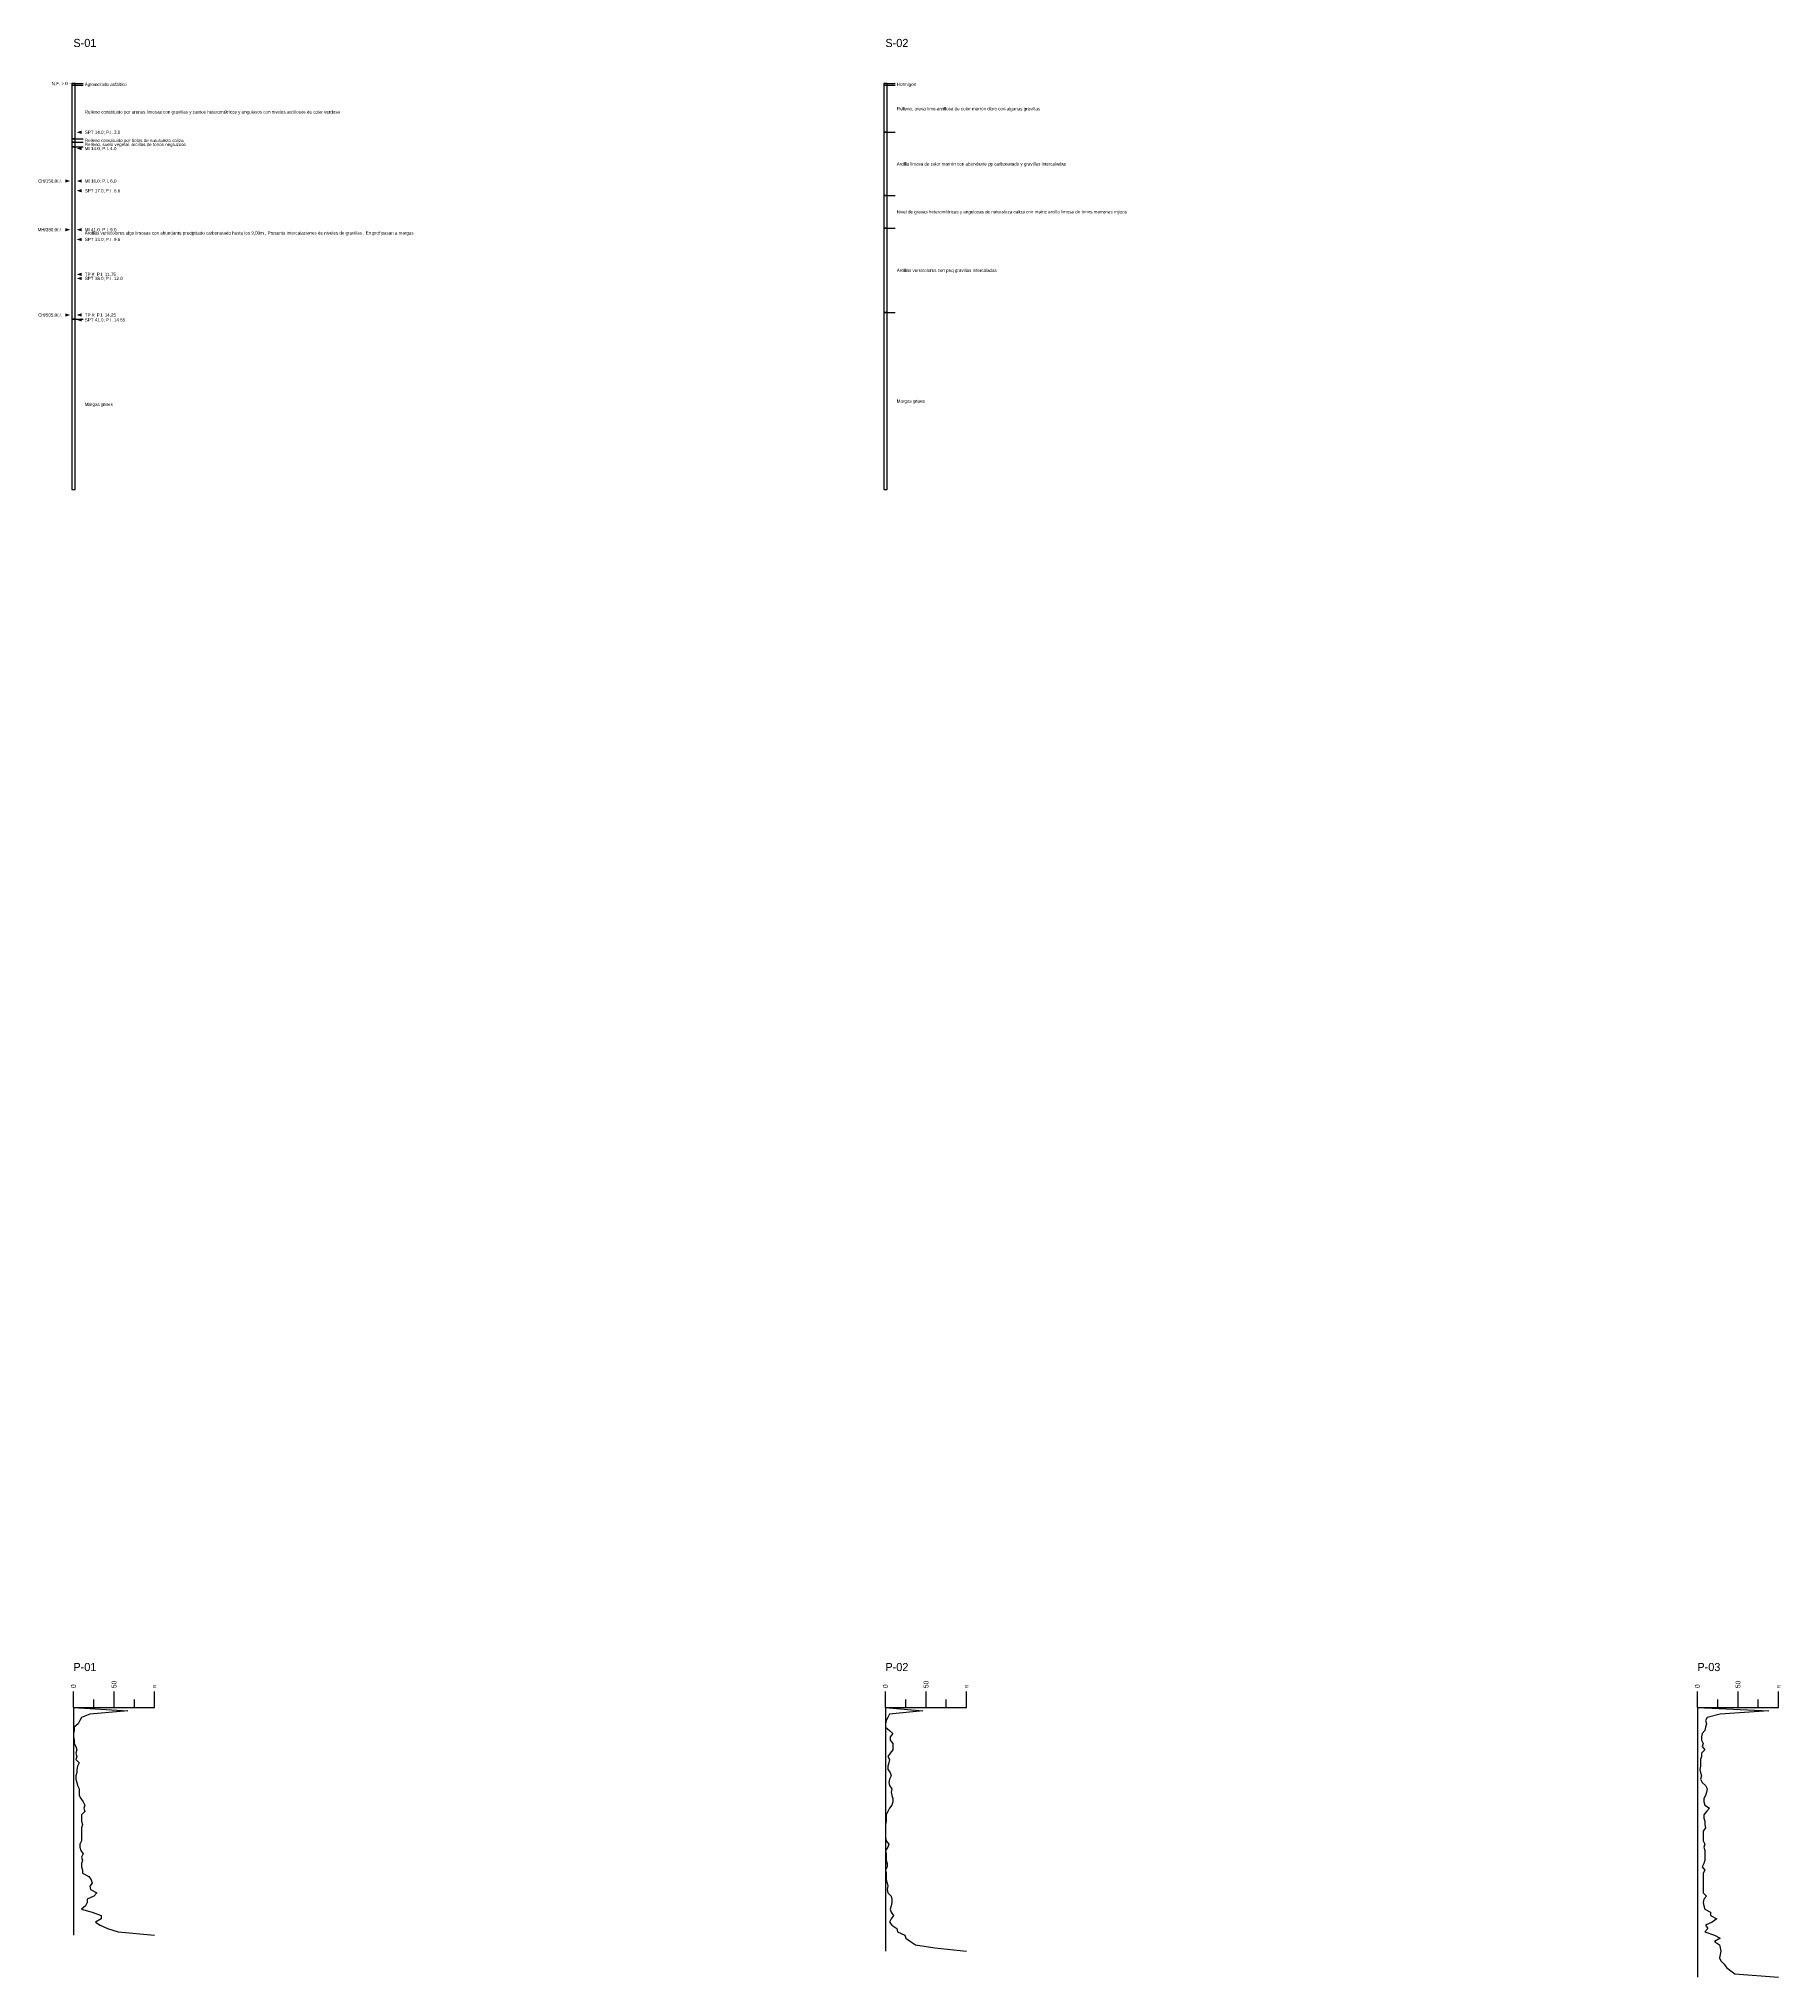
# Model space of a CAD drawing. Header units: metres. Extents: x -3 to 105, y -26 to 453.
# Drawn here: x -2.1 to 105.1, y 333.4 to 452.8 of the extents above; entities that cross this region are included whole.
import ezdxf
from ezdxf.enums import TextEntityAlignment as Align

# ---------------------------------------------------------------- set-up
doc = ezdxf.new("R2010")
doc.units = ezdxf.units.M

# ---------------------------------------------------------------- blocks, each defined once
blk = doc.blocks.new('P-01')
at = {"layer": '_CEM_penetro', "color": 5}
for p, q in [((0, 0), (0, 1)), ((0, 0), (5, 0)), ((0, 0), (0, -14)), ((1.25, 0), (1.25, 0.5)), ((2.5, 0), (2.5, 1)), ((3.75, 0), (3.75, 0.5)), ((5, 0), (5, 1))]:
    blk.add_line(p, q, dxfattribs=at)
at = {"layer": '_CEM_penetro', "color": 7}
blk.add_lwpolyline([(0, 0), (3.35, -0.2), (1, -0.4), (0.5, -0.6), (0.4, -0.8), (0.3, -1), (0.05, -1.2), (0.05, -1.4), (0, -1.6), (0, -1.8), (0.05, -2), (0.05, -2.2), (0.15, -2.4), (0.2, -2.6), (0.15, -2.8), (0.2, -3), (0.15, -3.2), (0.35, -3.4), (0.25, -3.6), (0.2, -3.8), (0.2, -4), (0.15, -4.2), (0.15, -4.4), (0.2, -4.6), (0.25, -4.8), (0.35, -5), (0.35, -5.2), (0.35, -5.4), (0.45, -5.6), (0.6, -5.8), (0.7, -6), (0.65, -6.2), (0.7, -6.4), (0.5, -6.6), (0.5, -6.8), (0.5, -7), (0.55, -7.2), (0.5, -7.4), (0.5, -7.6), (0.5, -7.8), (0.5, -8), (0.5, -8.2), (0.4, -8.4), (0.4, -8.6), (0.45, -8.8), (0.6, -9), (0.5, -9.2), (0.55, -9.4), (0.5, -9.6), (0.5, -9.8), (0.55, -10), (0.55, -10.2), (0.95, -10.4), (1.1, -10.6), (1.15, -10.8), (1, -11), (1.05, -11.2), (1.45, -11.4), (1.25, -11.6), (0.85, -11.8), (0.85, -12), (0.75, -12.2), (0.5, -12.4), (1.15, -12.6), (1.7, -12.8), (1.7, -13), (1.35, -13.2), (1.65, -13.4), (2.1, -13.6), (2.75, -13.8), (5, -14)], dxfattribs=at)
for s, height, p in [('0', 0.3, (0, 1.2)), ('50', 0.3, (2.5, 1.2)), ('R', 0.2, (5, 1.2))]:
    blk.add_text(s, height=height, rotation=90, dxfattribs=at).set_placement(p, align=Align.MIDDLE_LEFT)
at = {"layer": '_CEM_titulo', "color": 1}
blk.add_text('P-01', height=0.5, dxfattribs=at).set_placement((0, 2.5), align=Align.MIDDLE_LEFT)
blk = doc.blocks.new('P-02')
at = {"layer": '_CEM_penetro', "color": 5}
for p, q in [((0, 0), (0, 1)), ((0, 0), (5, 0)), ((0, 0), (0, -15)), ((1.25, 0), (1.25, 0.5)), ((2.5, 0), (2.5, 1)), ((3.75, 0), (3.75, 0.5)), ((5, 0), (5, 1))]:
    blk.add_line(p, q, dxfattribs=at)
at = {"layer": '_CEM_penetro', "color": 7}
blk.add_lwpolyline([(0, 0), (2.3, -0.2), (0.25, -0.4), (0.15, -0.6), (0.05, -0.8), (0, -1), (0, -1.2), (0.25, -1.4), (0.45, -1.6), (0.3, -1.8), (0.3, -2), (0.45, -2.2), (0.45, -2.4), (0.45, -2.6), (0.3, -2.8), (0.15, -3), (0.25, -3.2), (0.2, -3.4), (0.15, -3.6), (0.15, -3.8), (0.3, -4), (0.35, -4.2), (0.25, -4.4), (0.2, -4.6), (0.25, -4.8), (0.4, -5), (0.35, -5.2), (0.4, -5.4), (0.45, -5.6), (0.45, -5.8), (0.4, -6), (0.25, -6.2), (0.15, -6.4), (0.05, -6.6), (0.05, -6.8), (0.05, -7), (0, -7.2), (0, -7.4), (0, -7.6), (0, -7.8), (0, -8), (0.05, -8.2), (0.2, -8.4), (0.15, -8.6), (0, -8.8), (0.05, -9), (0.05, -9.2), (0.05, -9.4), (0.1, -9.6), (0.1, -9.8), (0, -10), (0.05, -10.2), (0.05, -10.4), (0.05, -10.6), (0.1, -10.8), (0.15, -11), (0.1, -11.2), (0.15, -11.4), (0.35, -11.6), (0.4, -11.8), (0.4, -12), (0.35, -12.2), (0.3, -12.4), (0.35, -12.6), (0.5, -12.8), (0.35, -13), (0.25, -13.2), (0.4, -13.4), (0.7, -13.6), (0.75, -13.8), (1.2, -14), (1.25, -14.2), (1.55, -14.4), (1.85, -14.6), (3.05, -14.8), (5, -15)], dxfattribs=at)
for s, height, p in [('0', 0.3, (0, 1.2)), ('50', 0.3, (2.5, 1.2)), ('R', 0.2, (5, 1.2))]:
    blk.add_text(s, height=height, rotation=90, dxfattribs=at).set_placement(p, align=Align.MIDDLE_LEFT)
at = {"layer": '_CEM_titulo', "color": 1}
blk.add_text('P-02', height=0.5, dxfattribs=at).set_placement((0, 2.5), align=Align.MIDDLE_LEFT)
blk = doc.blocks.new('P-03')
at = {"layer": '_CEM_penetro', "color": 5}
for p, q in [((0, 0), (0, 1)), ((0, 0), (5, 0)), ((0, 0), (0, -16.6)), ((1.25, 0), (1.25, 0.5)), ((2.5, 0), (2.5, 1)), ((3.75, 0), (3.75, 0.5)), ((5, 0), (5, 1))]:
    blk.add_line(p, q, dxfattribs=at)
at = {"layer": '_CEM_penetro', "color": 7}
blk.add_lwpolyline([(0, 0), (4.4, -0.2), (1.4, -0.4), (0.6, -0.6), (0.5, -0.8), (0.55, -1), (0.5, -1.2), (0.45, -1.4), (0.3, -1.6), (0.25, -1.8), (0.25, -2), (0.35, -2.2), (0.3, -2.4), (0.45, -2.6), (0.25, -2.8), (0.25, -3), (0.2, -3.2), (0.2, -3.4), (0.2, -3.6), (0.15, -3.8), (0.2, -4), (0.25, -4.2), (0.2, -4.4), (0.3, -4.6), (0.5, -4.8), (0.6, -5), (0.55, -5.2), (0.5, -5.4), (0.4, -5.6), (0.4, -5.8), (0.45, -6), (0.75, -6.2), (0.55, -6.4), (0.4, -6.6), (0.4, -6.8), (0.45, -7), (0.45, -7.2), (0.5, -7.4), (0.35, -7.6), (0.35, -7.8), (0.35, -8), (0.35, -8.2), (0.45, -8.4), (0.4, -8.6), (0.45, -8.8), (0.45, -9), (0.45, -9.2), (0.45, -9.4), (0.4, -9.6), (0.3, -9.8), (0.45, -10), (0.35, -10.2), (0.35, -10.4), (0.35, -10.6), (0.35, -10.8), (0.35, -11), (0.35, -11.2), (0.35, -11.4), (0.55, -11.6), (0.4, -11.8), (0.35, -12), (0.4, -12.2), (0.45, -12.4), (0.8, -12.6), (0.8, -12.8), (1.2, -13), (0.9, -13.2), (0.5, -13.4), (0.65, -13.6), (0.45, -13.8), (1.05, -14), (1.4, -14.2), (1.05, -14.4), (1.35, -14.6), (1.4, -14.8), (1.45, -15), (1.4, -15.2), (1.35, -15.4), (1.45, -15.6), (1.65, -15.8), (1.8, -16), (2.05, -16.2), (2.3, -16.4), (5, -16.6)], dxfattribs=at)
for s, height, p in [('0', 0.3, (0, 1.2)), ('50', 0.3, (2.5, 1.2)), ('R', 0.2, (5, 1.2))]:
    blk.add_text(s, height=height, rotation=90, dxfattribs=at).set_placement(p, align=Align.MIDDLE_LEFT)
at = {"layer": '_CEM_titulo', "color": 1}
blk.add_text('P-03', height=0.5, dxfattribs=at).set_placement((0, 2.5), align=Align.MIDDLE_LEFT)
blk = doc.blocks.new('S-01')
at = {"layer": '_CEM_lbl_capa_freatica', "color": 5}
blk.add_lwpolyline([(-0.25, 0, 0.025, 0.025, 0), (0.25, 0, 0.025, 0.025, 0)], format="xyseb", dxfattribs=at)
blk.add_lwpolyline([(-0.25, 0, 0.025, 0.025, 0), (0.25, 0, 0.025, 0.025, 0)], format="xyseb", dxfattribs=at)
blk.add_lwpolyline([(-0.25, 0, 0.025, 0.025, 0), (0.25, 0, 0.025, 0.025, 0)], format="xyseb", dxfattribs=at)
blk.add_lwpolyline([(-0.25, 0, 0.025, 0.025, 0), (0.25, 0, 0.025, 0.025, 0)], format="xyseb", dxfattribs=at)
blk.add_lwpolyline([(-0.25, 0, 0.025, 0.025, 0), (0.25, 0, 0.025, 0.025, 0)], format="xyseb", dxfattribs=at)
blk.add_lwpolyline([(-0.25, 0, 0.025, 0.025, 0), (0.25, 0, 0.025, 0.025, 0)], format="xyseb", dxfattribs=at)
blk.add_lwpolyline([(-0.25, 0, 0.025, 0.025, 0), (0.25, 0, 0.025, 0.025, 0)], format="xyseb", dxfattribs=at)
blk.add_lwpolyline([(-0.25, 0, 0.025, 0.025, 0), (0.25, 0, 0.025, 0.025, 0)], format="xyseb", dxfattribs=at)
blk.add_lwpolyline([(-0.25, 0, 0.025, 0.025, 0), (0.25, 0, 0.025, 0.025, 0)], format="xyseb", dxfattribs=at)
blk.add_lwpolyline([(-0.25, 0, 0.025, 0.025, 0), (0.25, 0, 0.025, 0.025, 0)], format="xyseb", dxfattribs=at)
at = {"layer": '_CEM_lbl_ensayos', "color": 7}
for points in [[(0.2, -3, 0, 0.2, 0), (0.5, -3, 0, 0.2, 0)], [(0.2, -4, 0, 0.2, 0), (0.5, -4, 0, 0.2, 0)], [(-0.2, -6, 0, 0.2, 0), (-0.5, -6, 0, 0.2, 0)], [(0.2, -6, 0, 0.2, 0), (0.5, -6, 0, 0.2, 0)], [(0.2, -6.6, 0, 0.2, 0), (0.5, -6.6, 0, 0.2, 0)], [(-0.2, -9, 0, 0.2, 0), (-0.5, -9, 0, 0.2, 0)], [(0.2, -9, 0, 0.2, 0), (0.5, -9, 0, 0.2, 0)], [(0.2, -9.6, 0, 0.2, 0), (0.5, -9.6, 0, 0.2, 0)], [(0.2, -11.75, 0, 0.2, 0), (0.5, -11.75, 0, 0.2, 0)], [(0.2, -12, 0, 0.2, 0), (0.5, -12, 0, 0.2, 0)], [(-0.2, -14.25, 0, 0.2, 0), (-0.5, -14.25, 0, 0.2, 0)], [(0.2, -14.25, 0, 0.2, 0), (0.5, -14.25, 0, 0.2, 0)], [(0.2, -14.55, 0, 0.2, 0), (0.5, -14.55, 0, 0.2, 0)]]:
    blk.add_lwpolyline(points, format="xyseb", dxfattribs=at)
at = {"layer": '_CEM_lbl_estratos', "color": 7}
for p, q in [((0.1, 0), (0.6, 0)), ((0.1, -0.1), (0.6, -0.1)), ((0.1, -3.4), (0.6, -3.4)), ((0.1, -3.6), (0.6, -3.6)), ((0.1, -3.9), (0.6, -3.9)), ((0.1, -14.5), (0.6, -14.5))]:
    blk.add_line(p, q, dxfattribs=at)
at = {"layer": '_CEM_sondeos', "color": 5}
for p, q in [((0, 0), (-0.1, 0)), ((-0.1, 0), (-0.1, -0.1)), ((0.1, 0), (0, 0)), ((0.1, -0.1), (0.1, 0)), ((-0.1, -0.1), (0.1, -0.1)), ((0, -0.1), (-0.1, -0.1)), ((-0.1, -0.1), (-0.1, -3.4)), ((0.1, -0.1), (0, -0.1)), ((0.1, -3.4), (0.1, -0.1)), ((-0.1, -3.4), (0.1, -3.4)), ((0, -3.4), (-0.1, -3.4)), ((-0.1, -3.4), (-0.1, -3.6)), ((0.1, -3.4), (0, -3.4)), ((0.1, -3.6), (0.1, -3.4)), ((-0.1, -3.6), (0.1, -3.6)), ((0, -3.6), (-0.1, -3.6)), ((-0.1, -3.6), (-0.1, -3.9)), ((-0.1, -3.9), (0.1, -3.9)), ((0, -3.9), (-0.1, -3.9)), ((-0.1, -3.9), (-0.1, -14.5)), ((0.1, -3.6), (0, -3.6)), ((0.1, -3.9), (0, -3.9)), ((0.1, -3.9), (0.1, -3.6)), ((0.1, -14.5), (0.1, -3.9)), ((-0.1, -14.5), (0.1, -14.5)), ((0, -14.5), (-0.1, -14.5)), ((-0.1, -14.5), (-0.1, -25)), ((0.1, -14.5), (0, -14.5)), ((0.1, -25), (0.1, -14.5)), ((-0.1, -25), (0.1, -25))]:
    blk.add_line(p, q, dxfattribs=at)
at = {"layer": '_CEM_lbl_capa_freatica', "color": 5}
blk.add_text('N.F. > 0', height=0.2, dxfattribs=at).set_placement((-0.35, 0), align=Align.MIDDLE_RIGHT)
blk.add_text('N.F. > 0', height=0.2, dxfattribs=at).set_placement((-0.35, 0), align=Align.MIDDLE_RIGHT)
blk.add_text('N.F. > 0', height=0.2, dxfattribs=at).set_placement((-0.35, 0), align=Align.MIDDLE_RIGHT)
blk.add_text('N.F. > 0', height=0.2, dxfattribs=at).set_placement((-0.35, 0), align=Align.MIDDLE_RIGHT)
blk.add_text('N.F. > 0', height=0.2, dxfattribs=at).set_placement((-0.35, 0), align=Align.MIDDLE_RIGHT)
blk.add_text('N.F. > 0', height=0.2, dxfattribs=at).set_placement((-0.35, 0), align=Align.MIDDLE_RIGHT)
blk.add_text('N.F. > 0', height=0.2, dxfattribs=at).set_placement((-0.35, 0), align=Align.MIDDLE_RIGHT)
blk.add_text('N.F. > 0', height=0.2, dxfattribs=at).set_placement((-0.35, 0), align=Align.MIDDLE_RIGHT)
blk.add_text('N.F. > 0', height=0.2, dxfattribs=at).set_placement((-0.35, 0), align=Align.MIDDLE_RIGHT)
blk.add_text('N.F. > 0', height=0.2, dxfattribs=at).set_placement((-0.35, 0), align=Align.MIDDLE_RIGHT)
at = {"layer": '_CEM_lbl_ensayos', "color": 7}
for s, p in [('SPT 14.0; P.I. 3.0', (0.7, -3)), ('MI 14.0; P.I. 4.0', (0.7, -4)), ('MI 16.0; P.I. 6.0', (0.7, -6)), ('SPT 17.0; P.I. 6.6', (0.7, -6.6)), ('SPT 33.0; P.I. 9.6', (0.7, -9.6)), ('MI 41.0; P.I. 9.0', (0.7, -9)), ('TP #; P.I. 11.75', (0.7, -11.75)), ('SPT 38.0; P.I. 12.0', (0.7, -12)), ('TP #; P.I. 14.25', (0.7, -14.25)), ('SPT 41.0; P.I. 14.55', (0.7, -14.55))]:
    blk.add_text(s, height=0.2, dxfattribs=at).set_placement(p, align=Align.MIDDLE_LEFT)
for s, p in [('CH/150.0/./.', (-0.7, -6)), ('MH/380.0/./.', (-0.7, -9)), ('CH/505.0/./.', (-0.7, -14.25))]:
    blk.add_text(s, height=0.2, dxfattribs=at).set_placement(p, align=Align.MIDDLE_RIGHT)
at = {"layer": '_CEM_lbl_estratos', "color": 7}
for s, p in [('Aglomerado asfáltico', (0.7, -0.05)), ('Relleno constituido por arenas limosas con gravillas y cantos heterométricos y angulosos con niveles arcillosos de color verdoso', (0.7, -1.75)), ('Relleno constituido por bolos de naturaleza caliza', (0.7, -3.5)), ('Relleno, suelo vegetal, arcillas de tonos negruzcos', (0.7, -3.75)), ('Arcillas versicolores algo limosas con abundante precipitado carbonatado hasta los 9,00m . Presenta intercalaciones de niveles de gravillas . En prof pasan a margas', (0.7, -9.2)), ('Margas grises', (0.7, -19.75))]:
    blk.add_text(s, height=0.2, dxfattribs=at).set_placement(p, align=Align.MIDDLE_LEFT)
at = {"layer": '_CEM_titulo', "color": 1}
blk.add_text('S-01', height=0.5, dxfattribs=at).set_placement((0, 2.5), align=Align.MIDDLE_LEFT)
blk = doc.blocks.new('S-02')
at = {"layer": '_CEM_lbl_estratos', "color": 7}
for p, q in [((0.1, 0), (0.6, 0)), ((0.1, -0.1), (0.6, -0.1)), ((0.1, -3), (0.6, -3)), ((0.1, -6.9), (0.6, -6.9)), ((0.1, -8.9), (0.6, -8.9)), ((0.1, -14.1), (0.6, -14.1))]:
    blk.add_line(p, q, dxfattribs=at)
at = {"layer": '_CEM_sondeos', "color": 5}
for p, q in [((0, 0), (-0.1, 0)), ((-0.1, 0), (-0.1, -0.1)), ((0.1, 0), (0, 0)), ((0.1, -0.1), (0.1, 0)), ((-0.1, -0.1), (0.1, -0.1)), ((0, -0.1), (-0.1, -0.1)), ((-0.1, -0.1), (-0.1, -3)), ((0.1, -0.1), (0, -0.1)), ((0.1, -3), (0.1, -0.1)), ((-0.1, -3), (0.1, -3)), ((0, -3), (-0.1, -3)), ((-0.1, -3), (-0.1, -6.9)), ((0.1, -3), (0, -3)), ((0.1, -6.9), (0.1, -3)), ((-0.1, -6.9), (0.1, -6.9)), ((0, -6.9), (-0.1, -6.9)), ((-0.1, -6.9), (-0.1, -8.9)), ((0.1, -6.9), (0, -6.9)), ((0.1, -8.9), (0.1, -6.9)), ((-0.1, -8.9), (0.1, -8.9)), ((0, -8.9), (-0.1, -8.9)), ((-0.1, -8.9), (-0.1, -14.1)), ((0.1, -8.9), (0, -8.9)), ((0.1, -14.1), (0.1, -8.9)), ((-0.1, -14.1), (0.1, -14.1)), ((0, -14.1), (-0.1, -14.1)), ((-0.1, -14.1), (-0.1, -25)), ((0.1, -14.1), (0, -14.1)), ((0.1, -25), (0.1, -14.1)), ((-0.1, -25), (0.1, -25))]:
    blk.add_line(p, q, dxfattribs=at)
at = {"layer": '_CEM_lbl_estratos', "color": 7}
for s, p in [('Hormigón', (0.7, -0.05)), ('Relleno, arena limo-arcillosa de color marrón claro con algunas gravillas', (0.7, -1.55)), ('Arcilla limosa de color marrón con abundante pp carbonatado y gravillas intercaladas', (0.7, -4.95)), ('Nivel de gravas heterométricas y angulosas de naturaleza caliza con matriz arcillo limosa de tonos marrones rojizos', (0.7, -7.9)), ('Arcillas versicolores con peq gravillas intercaladas', (0.7, -11.5)), ('Margas grises', (0.7, -19.55))]:
    blk.add_text(s, height=0.2, dxfattribs=at).set_placement(p, align=Align.MIDDLE_LEFT)
at = {"layer": '_CEM_titulo', "color": 1}
blk.add_text('S-02', height=0.5, dxfattribs=at).set_placement((0, 2.5), align=Align.MIDDLE_LEFT)

msp = doc.modelspace()

# ---------------------------------------------------------------- block references
at = {"layer": '_CEM_Penetros'}
for name, p in [('P-01', (0, 350)), ('P-02', (50, 350)), ('P-03', (100, 350))]:
    msp.add_blockref(name, p, dxfattribs=at)
at = {"layer": '_CEM_Sondeos'}
for name, p in [('S-01', (0, 450)), ('S-02', (50, 450))]:
    msp.add_blockref(name, p, dxfattribs=at)

doc.saveas('drawing.dxf')
